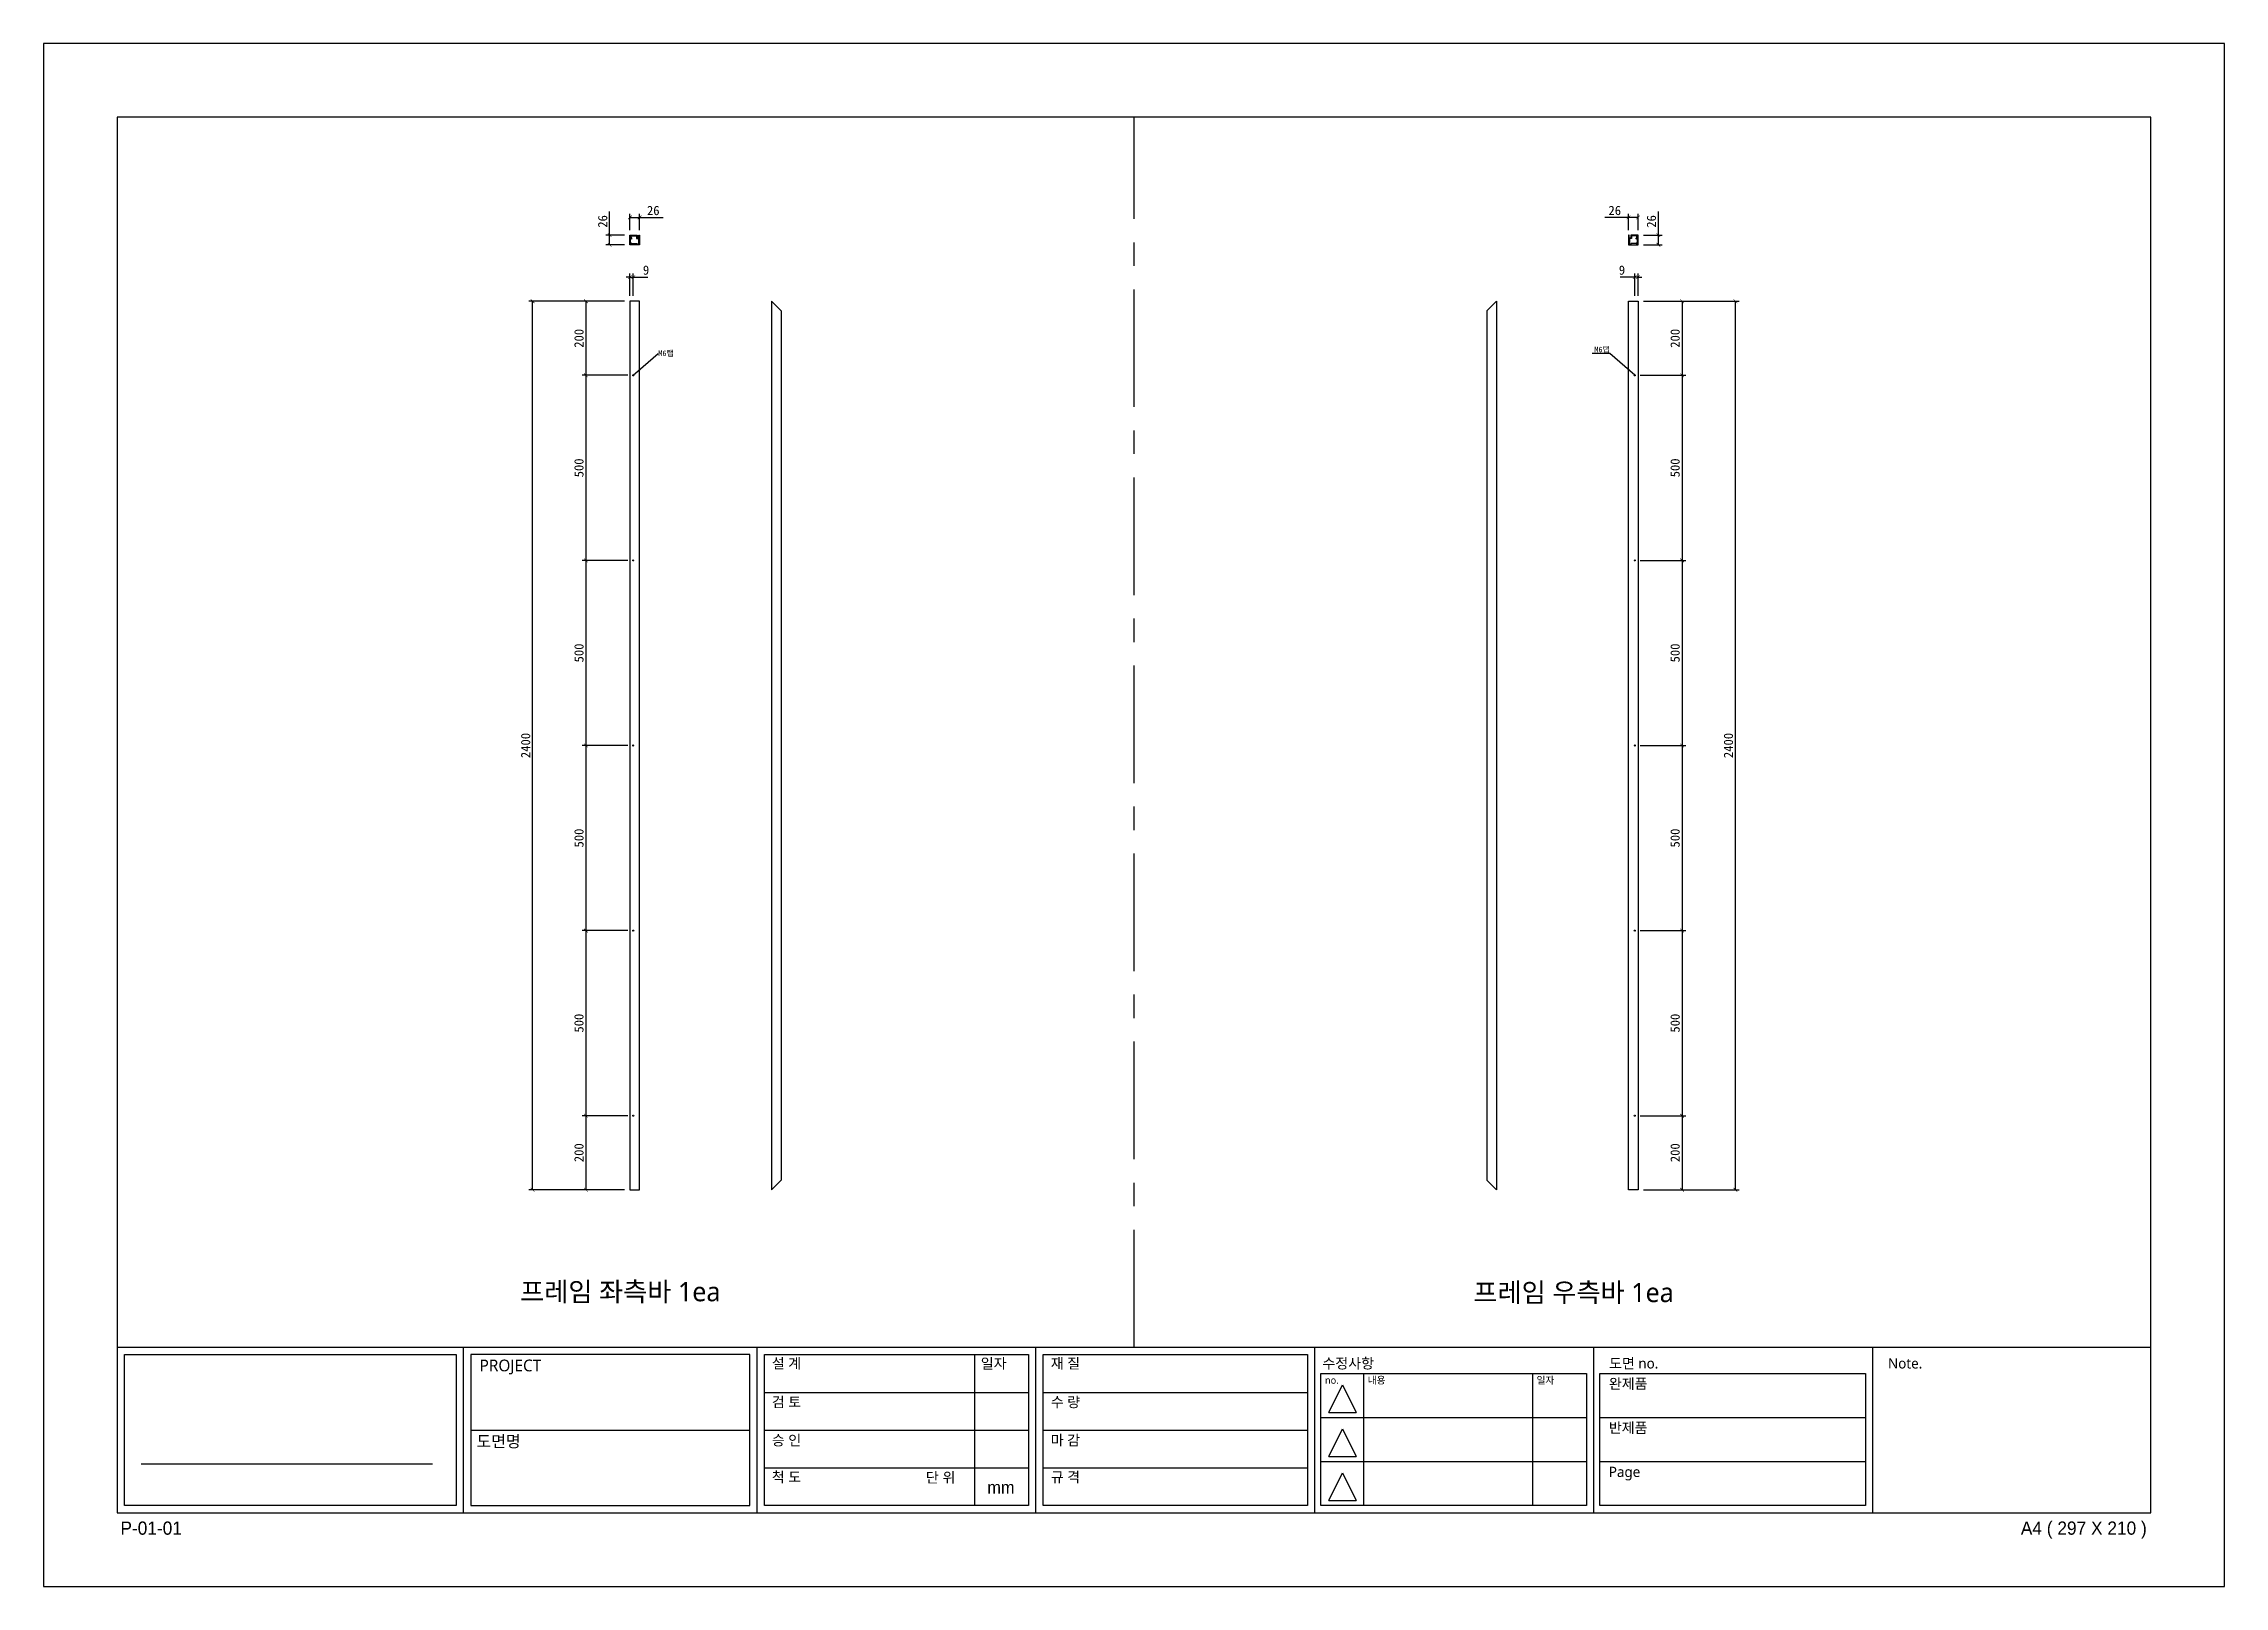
# Model space of a CAD drawing. Header units: millimetres. Extents: x -44117 to 256353, y -2095463 to 65325.
# Drawn here: x -32096 to -26202, y 40970 to 45138 of the extents above; entities that cross this region are included whole.
import ezdxf
from ezdxf import colors
from ezdxf.entities.mleader import LeaderData, LeaderLine
from ezdxf.math import Vec2, Vec3

# ---------------------------------------------------------------- set-up
doc = ezdxf.new("R2010")
doc.units = ezdxf.units.MM
doc.header["$LTSCALE"] = 10
doc.linetypes.add('CENTER', pattern=[50.8, 31.75, -6.35, 6.35, -6.35])
doc.layers.add('cen', color=1, linetype='CENTER')
doc.styles.add('고딕', font='')
doc.styles.get('고딕').set_extended_font_data('HYgtrE')
doc.dimstyles.new('ISO-25', dxfattribs={"dimtxt": 2.5, "dimasz": 2.5, "dimexe": 1, "dimexo": 1, "dimtad": 1, "dimtxsty": 'Standard', "dimblk": 'ARCHTICK', "dimcen": 2.5, "dimadec": 0, "dimazin": 0, "dimtfac": 1, "dimtmove": 0, "dimatfit": 3, "dimfxl": 0, "dimarcsym": 0})

msp = doc.modelspace()

# ---------------------------------------------------------------- texts
at = {"color": 142, "char_height": 52.004575, "width": 1506.5379465, "attachment_point": 5, "style": '고딕'}
for s, insert in [('{\\fMalgun Gothic|b0|i0|c129|p50;프레임 좌측바 1ea}', (-30537.44847, 41763.64)), ('{\\fMalgun Gothic|b0|i0|c129|p50;프레임 우측바 1ea}', (-27960.99244, 41761.39985))]:
    msp.add_mtext(s, dxfattribs=dict(at, insert=insert))

# ---------------------------------------------------------------- blocks, each defined once
blk = doc.blocks.new('A$C2EC13F1B')
at = {"color": 7}
for p, q in [((-3.67, -0.83), (-1.17, 4.17)), ((-1.17, 4.17), (1.33, -0.83))]:
    blk.add_line(p, q, dxfattribs=at)
blk.add_lwpolyline([(-3.67, -0.83), (1.33, -0.83)], dxfattribs=at)
blk = doc.blocks.new('a4 1scale')
at = {"color": 8}
for p, q in [((-15144.83, -4477.05), (-14867.83, -4477.05)), ((-15097.66, -4499.61), (-15097.66, -4477.05)), ((-15057.67, -4499.62), (-15057.67, -4477.06)), ((-15028.06, -4478.06), (-15028.06, -4498.62)), ((-15019.68, -4499.62), (-15019.68, -4477.06)), ((-14981.69, -4499.62), (-14981.69, -4477.06)), ((-14943.7, -4499.62), (-14943.7, -4477.06)), ((-14905.71, -4499.62), (-14905.71, -4477.06)), ((-14980.9, -4480.63), (-14944.7, -4480.63)), ((-14975.07, -4480.63), (-14975.07, -4498.62)), ((-14952.08, -4480.63), (-14952.08, -4498.62)), ((-14942.91, -4480.63), (-14906.71, -4480.63)), ((-15056.67, -4483.2), (-15020.68, -4483.2)), ((-15018.68, -4483.2), (-14982.69, -4483.2)), ((-14980.9, -4486.63), (-14944.7, -4486.63)), ((-14942.91, -4486.63), (-14906.71, -4486.63)), ((-15096.66, -4488.33), (-15058.67, -4488.34)), ((-15056.67, -4488.34), (-15020.68, -4488.34)), ((-15018.68, -4488.34), (-14982.69, -4488.34)), ((-15141.53, -4492.95), (-15101.88, -4492.95)), ((-15056.67, -4493.48), (-15020.68, -4493.48)), ((-15018.68, -4493.48), (-14982.69, -4493.48)), ((-14980.9, -4492.63), (-14944.7, -4492.63)), ((-14942.91, -4492.63), (-14906.71, -4492.63))]:
    blk.add_line(p, q, dxfattribs=at)
for points in [[(-15154.83, -4509.61), (-14857.83, -4509.61), (-14857.83, -4299.61), (-15154.83, -4299.61)], [(-15144.83, -4499.61), (-14867.83, -4499.61), (-14867.83, -4309.61), (-15144.83, -4309.61)]]:
    blk.add_lwpolyline(points, close=True)
for points in [[(-15143.82, -4478.05), (-15098.66, -4478.05), (-15098.66, -4498.61), (-15143.83, -4498.61)], [(-15058.67, -4478.06), (-15096.66, -4478.05), (-15096.66, -4498.61), (-15058.66, -4498.62)], [(-15056.67, -4478.06), (-15020.68, -4478.06), (-15020.68, -4498.62), (-15056.67, -4498.62)], [(-15018.68, -4478.06), (-14982.69, -4478.06), (-14982.69, -4498.62), (-15018.68, -4498.62)]]:
    blk.add_lwpolyline(points, close=True, dxfattribs=at)
for points in [[(-14944.7, -4480.63), (-14944.7, -4498.62), (-14980.9, -4498.62), (-14980.9, -4480.63)], [(-14906.71, -4480.63), (-14906.71, -4498.62), (-14942.91, -4498.62), (-14942.91, -4480.63)]]:
    blk.add_lwpolyline(points, dxfattribs=at)
at = {"color": 8, "xscale": 0.7469071166727064, "yscale": 0.7469071166727064, "zscale": 0.7469071166727064}
for p in [(-14977.06, -4485.3), (-14977.06, -4491.3), (-14977.06, -4497.29)]:
    blk.add_blockref('A$C2EC13F1B', p, dxfattribs=at)
at = {"color": 8, "style": '고딕'}
for s, insert, char_height, width, attachment_point in [('{\\fMalgun Gothic|b0|i0|c129|p50;PROJECT}', (-15095.45, -4478.74), 1.6004, 37.4801, 1), ('{\\fMalgun Gothic|b0|i0|c129|p50;설 계}', (-15055.65, -4478.55), 1.4003, 21.6513, 1), ('{\\fGulim|b0|i0|c129|p50;일자}', (-15027.2, -4478.57), 1.4, 24.7824, 1), ('{\\fMalgun Gothic|b0|i0|c129|p50;재 질}', (-15017.66, -4478.55), 1.4003, 21.6513, 1), ('{\\fMalgun Gothic|b0|i0|c129|p50;수정사항}', (-14980.67, -4478.55), 1.4003, 21.6513, 1), ('{\\fMalgun Gothic|b0|i0|c129|p50;도면 no.}', (-14941.63, -4478.55), 1.4003, 21.6513, 1), ('{\\fMalgun Gothic|b0|i0|c129|p50;Note.}', (-14903.64, -4478.55), 1.4003, 21.6513, 1), ('{\\fMalgun Gothic|b0|i0|c129|p50;no.}', (-14980.32, -4481.07), 0.96, 25.9815, 1), ('{\\fMalgun Gothic|b0|i0|c129|p50;내용}', (-14974.49, -4481.07), 0.96, 25.9815, 1), ('{\\fMalgun Gothic|b0|i0|c129|p50;일자}', (-14951.5, -4481.07), 0.96, 25.9815, 1), ('{\\fGulim|b0|i0|c129|p50;완\\fMalgun Gothic|b0|i0|c129|p50;제품}', (-14941.66, -4481.32), 1.4003, 21.6513, 1), ('{\\fMalgun Gothic|b0|i0|c129|p50;검 토}', (-15055.65, -4483.82), 1.4003, 21.6513, 1), ('{\\fMalgun Gothic|b0|i0|c129|p50;수 량}', (-15017.66, -4483.82), 1.4003, 21.6513, 1), ('{\\fMalgun Gothic|b0|i0|c129|p50;반제품}', (-14941.66, -4487.32), 1.4003, 21.6513, 1), ('{\\fMalgun Gothic|b0|i0|c129|p50;도면명}', (-15095.89, -4489.07), 1.6004, 37.4801, 1), ('{\\fMalgun Gothic|b0|i0|c129|p50;승 인}', (-15055.65, -4489.02), 1.4003, 21.6513, 1), ('{\\fMalgun Gothic|b0|i0|c129|p50;마 감}', (-15017.66, -4489.02), 1.4003, 21.6513, 1), ('{\\fMalgun Gothic|b0|i0|c129|p50;Page}', (-14941.66, -4493.32), 1.4003, 21.6513, 1), ('{\\fMalgun Gothic|b0|i0|c129|p50;척 도 }', (-15055.65, -4494.02), 1.4003, 21.6513, 1), ('{\\fGulim|b0|i0|c129|p50;단 위}', (-15034.68, -4494.09), 1.4003, 21.6513, 1), ('mm', (-15024.45, -4496.13), 1.7, 15.2516, 5), ('{\\fMalgun Gothic|b0|i0|c129|p50;규 격 }', (-15017.66, -4494.02), 1.4003, 21.6513, 1), ('{\\C8;P-01-01}', (-15144.37, -4500.78), 1.8004, 27.0059, 1), ('{\\C8;A4 ( 297 X 210 )}', (-14868.4, -4500.78), 1.8004, 27.0059, 3)]:
    blk.add_mtext(s, dxfattribs=dict(at, insert=insert, char_height=char_height, width=width, attachment_point=attachment_point))
blk = doc.blocks.new('_ArchTick')
at = {"color": 0, "linetype": 'ByBlock', "const_width": 0.15}
blk.add_lwpolyline([(-0.5, -0.5), (0.5, 0.5)], dxfattribs=at)
blk = doc.blocks.new('*D1261')
at = {"color": 0, "lineweight": -2}
for p, q in [((-30526.3, 44441.7), (-30640.2, 44441.7)), ((-30630.2, 44441.7), (-30630.2, 44241.7)), ((-30517.3, 44241.7), (-30640.2, 44241.7))]:
    blk.add_line(p, q, dxfattribs=at)
at = {"layer": 'Defpoints', "color": 0}
for p in [(-30511.3, 44441.7), (-30630.2, 44241.7), (-30502.3, 44241.7)]:
    blk.add_point(p, dxfattribs=at)
at = {"color": 0, "lineweight": -2, "xscale": 10, "yscale": 10, "zscale": 10}
for p, rotation in [((-30630.2, 44441.7), 90), ((-30630.2, 44241.7), 270)]:
    blk.add_blockref('_ArchTick', p, dxfattribs=dict(at, rotation=rotation))
at = {"color": 0, "insert": (-30649, 44341.7), "char_height": 25, "attachment_point": 5, "rotation": 90}
blk.add_mtext('200', dxfattribs=at)
blk = doc.blocks.new('*D1371')
at = {"color": 0, "lineweight": -2}
for p, q in [((-30517.3, 44241.7), (-30640.2, 44241.7)), ((-30630.2, 44241.7), (-30630.2, 43741.7)), ((-30517.3, 43741.7), (-30640.2, 43741.7))]:
    blk.add_line(p, q, dxfattribs=at)
at = {"layer": 'Defpoints', "color": 0}
for p in [(-30502.3, 44241.7), (-30630.2, 43741.7), (-30502.3, 43741.7)]:
    blk.add_point(p, dxfattribs=at)
at = {"color": 0, "lineweight": -2, "xscale": 10, "yscale": 10, "zscale": 10}
for p, rotation in [((-30630.2, 44241.7), 90), ((-30630.2, 43741.7), 270)]:
    blk.add_blockref('_ArchTick', p, dxfattribs=dict(at, rotation=rotation))
at = {"color": 0, "insert": (-30649, 43991.7), "char_height": 25, "attachment_point": 5, "rotation": 90}
blk.add_mtext('500', dxfattribs=at)
blk = doc.blocks.new('*D1372')
at = {"color": 0, "lineweight": -2}
for p, q in [((-30517.3, 43741.7), (-30640.2, 43741.7)), ((-30630.2, 43741.7), (-30630.2, 43241.7)), ((-30517.3, 43241.7), (-30640.2, 43241.7))]:
    blk.add_line(p, q, dxfattribs=at)
at = {"layer": 'Defpoints', "color": 0}
for p in [(-30502.3, 43741.7), (-30630.2, 43241.7), (-30502.3, 43241.7)]:
    blk.add_point(p, dxfattribs=at)
at = {"color": 0, "lineweight": -2, "xscale": 10, "yscale": 10, "zscale": 10}
for p, rotation in [((-30630.2, 43741.7), 90), ((-30630.2, 43241.7), 270)]:
    blk.add_blockref('_ArchTick', p, dxfattribs=dict(at, rotation=rotation))
at = {"color": 0, "insert": (-30649, 43491.7), "char_height": 25, "attachment_point": 5, "rotation": 90}
blk.add_mtext('500', dxfattribs=at)
blk = doc.blocks.new('*D1373')
at = {"color": 0, "lineweight": -2}
for p, q in [((-30517.3, 43241.7), (-30640.2, 43241.7)), ((-30630.2, 43241.7), (-30630.2, 42741.7)), ((-30517.3, 42741.7), (-30640.2, 42741.7))]:
    blk.add_line(p, q, dxfattribs=at)
at = {"layer": 'Defpoints', "color": 0}
for p in [(-30502.3, 43241.7), (-30630.2, 42741.7), (-30502.3, 42741.7)]:
    blk.add_point(p, dxfattribs=at)
at = {"color": 0, "lineweight": -2, "xscale": 10, "yscale": 10, "zscale": 10}
for p, rotation in [((-30630.2, 43241.7), 90), ((-30630.2, 42741.7), 270)]:
    blk.add_blockref('_ArchTick', p, dxfattribs=dict(at, rotation=rotation))
at = {"color": 0, "insert": (-30649, 42991.7), "char_height": 25, "attachment_point": 5, "rotation": 90}
blk.add_mtext('500', dxfattribs=at)
blk = doc.blocks.new('*D1374')
at = {"color": 0, "lineweight": -2}
for p, q in [((-30517.3, 42741.7), (-30640.2, 42741.7)), ((-30630.2, 42741.7), (-30630.2, 42241.7)), ((-30517.3, 42241.7), (-30640.2, 42241.7))]:
    blk.add_line(p, q, dxfattribs=at)
at = {"layer": 'Defpoints', "color": 0}
for p in [(-30502.3, 42741.7), (-30630.2, 42241.7), (-30502.3, 42241.7)]:
    blk.add_point(p, dxfattribs=at)
at = {"color": 0, "lineweight": -2, "xscale": 10, "yscale": 10, "zscale": 10}
for p, rotation in [((-30630.2, 42741.7), 90), ((-30630.2, 42241.7), 270)]:
    blk.add_blockref('_ArchTick', p, dxfattribs=dict(at, rotation=rotation))
at = {"color": 0, "insert": (-30649, 42491.7), "char_height": 25, "attachment_point": 5, "rotation": 90}
blk.add_mtext('500', dxfattribs=at)
blk = doc.blocks.new('*D1375')
at = {"color": 0, "lineweight": -2}
for p, q in [((-30517.3, 42241.7), (-30640.2, 42241.7)), ((-30630.2, 42241.7), (-30630.2, 42041.7)), ((-30526.3, 42041.7), (-30640.2, 42041.7))]:
    blk.add_line(p, q, dxfattribs=at)
at = {"layer": 'Defpoints', "color": 0}
for p in [(-30502.3, 42241.7), (-30630.2, 42041.7), (-30511.3, 42041.7)]:
    blk.add_point(p, dxfattribs=at)
at = {"color": 0, "lineweight": -2, "xscale": 10, "yscale": 10, "zscale": 10}
for p, rotation in [((-30630.2, 42241.7), 90), ((-30630.2, 42041.7), 270)]:
    blk.add_blockref('_ArchTick', p, dxfattribs=dict(at, rotation=rotation))
at = {"color": 0, "insert": (-30649, 42141.7), "char_height": 25, "attachment_point": 5, "rotation": 90}
blk.add_mtext('200', dxfattribs=at)
blk = doc.blocks.new('*D1262')
at = {"color": 0, "lineweight": -2}
for p, q in [((-30511.3, 44506.9), (-30521.3, 44506.9)), ((-30511.3, 44456.7), (-30511.3, 44516.9)), ((-30511.3, 44506.9), (-30502.3, 44506.9)), ((-30502.3, 44456.7), (-30502.3, 44516.9)), ((-30502.3, 44506.9), (-30463.2, 44506.9))]:
    blk.add_line(p, q, dxfattribs=at)
at = {"layer": 'Defpoints', "color": 0}
for p in [(-30502.3, 44506.9), (-30511.3, 44441.7), (-30502.3, 44441.7)]:
    blk.add_point(p, dxfattribs=at)
at = {"color": 0, "lineweight": -2, "xscale": 10, "yscale": 10, "zscale": 10}
blk.add_blockref('_ArchTick', (-30511.3, 44506.9), dxfattribs=at)
at = {"color": 0, "lineweight": -2, "xscale": 10, "yscale": 10, "zscale": 10, "rotation": 180}
blk.add_blockref('_ArchTick', (-30502.3, 44506.9), dxfattribs=at)
at = {"color": 0, "insert": (-30467.7, 44525.7), "char_height": 25, "attachment_point": 5}
blk.add_mtext('9', dxfattribs=at)
blk = doc.blocks.new('*D1376')
at = {"color": 0, "lineweight": -2}
for p, q in [((-30526.3, 44441.7), (-30784.3, 44441.7)), ((-30774.3, 42041.7), (-30774.3, 44441.7)), ((-30526.3, 42041.7), (-30784.3, 42041.7))]:
    blk.add_line(p, q, dxfattribs=at)
at = {"layer": 'Defpoints', "color": 0}
for p in [(-30774.3, 44441.7), (-30511.3, 44441.7), (-30511.3, 42041.7)]:
    blk.add_point(p, dxfattribs=at)
at = {"color": 0, "lineweight": -2, "xscale": 10, "yscale": 10, "zscale": 10}
for p, rotation in [((-30774.3, 44441.7), 90), ((-30774.3, 42041.7), 270)]:
    blk.add_blockref('_ArchTick', p, dxfattribs=dict(at, rotation=rotation))
at = {"color": 0, "insert": (-30793.1, 43241.7), "char_height": 25, "attachment_point": 5, "rotation": 90}
blk.add_mtext('2400', dxfattribs=at)
blk = doc.blocks.new('*D1263')
at = {"color": 0, "lineweight": -2}
for p, q in [((-27771.5, 44441.7), (-27657.7, 44441.7)), ((-27667.7, 44441.7), (-27667.7, 44241.7)), ((-27780.5, 44241.7), (-27657.7, 44241.7))]:
    blk.add_line(p, q, dxfattribs=at)
at = {"layer": 'Defpoints', "color": 0}
for p in [(-27786.5, 44441.7), (-27795.5, 44241.7), (-27667.7, 44241.7)]:
    blk.add_point(p, dxfattribs=at)
at = {"color": 0, "lineweight": -2, "xscale": 10, "yscale": 10, "zscale": 10}
for p, rotation in [((-27667.7, 44441.7), 90), ((-27667.7, 44241.7), 270)]:
    blk.add_blockref('_ArchTick', p, dxfattribs=dict(at, rotation=rotation))
at = {"color": 0, "insert": (-27686.4, 44341.7), "char_height": 25, "attachment_point": 5, "rotation": 90}
blk.add_mtext('200', dxfattribs=at)
blk = doc.blocks.new('*D1377')
at = {"color": 0, "lineweight": -2}
for p, q in [((-27780.5, 44241.7), (-27657.7, 44241.7)), ((-27667.7, 44241.7), (-27667.7, 43741.7)), ((-27780.5, 43741.7), (-27657.7, 43741.7))]:
    blk.add_line(p, q, dxfattribs=at)
at = {"layer": 'Defpoints', "color": 0}
for p in [(-27795.5, 44241.7), (-27795.5, 43741.7), (-27667.7, 43741.7)]:
    blk.add_point(p, dxfattribs=at)
at = {"color": 0, "lineweight": -2, "xscale": 10, "yscale": 10, "zscale": 10}
for p, rotation in [((-27667.7, 44241.7), 90), ((-27667.7, 43741.7), 270)]:
    blk.add_blockref('_ArchTick', p, dxfattribs=dict(at, rotation=rotation))
at = {"color": 0, "insert": (-27686.4, 43991.7), "char_height": 25, "attachment_point": 5, "rotation": 90}
blk.add_mtext('500', dxfattribs=at)
blk = doc.blocks.new('*D1378')
at = {"color": 0, "lineweight": -2}
for p, q in [((-27780.5, 43741.7), (-27657.7, 43741.7)), ((-27667.7, 43741.7), (-27667.7, 43241.7)), ((-27780.5, 43241.7), (-27657.7, 43241.7))]:
    blk.add_line(p, q, dxfattribs=at)
at = {"layer": 'Defpoints', "color": 0}
for p in [(-27795.5, 43741.7), (-27795.5, 43241.7), (-27667.7, 43241.7)]:
    blk.add_point(p, dxfattribs=at)
at = {"color": 0, "lineweight": -2, "xscale": 10, "yscale": 10, "zscale": 10}
for p, rotation in [((-27667.7, 43741.7), 90), ((-27667.7, 43241.7), 270)]:
    blk.add_blockref('_ArchTick', p, dxfattribs=dict(at, rotation=rotation))
at = {"color": 0, "insert": (-27686.4, 43491.7), "char_height": 25, "attachment_point": 5, "rotation": 90}
blk.add_mtext('500', dxfattribs=at)
blk = doc.blocks.new('*D1379')
at = {"color": 0, "lineweight": -2}
for p, q in [((-27780.5, 43241.7), (-27657.7, 43241.7)), ((-27667.7, 43241.7), (-27667.7, 42741.7)), ((-27780.5, 42741.7), (-27657.7, 42741.7))]:
    blk.add_line(p, q, dxfattribs=at)
at = {"layer": 'Defpoints', "color": 0}
for p in [(-27795.5, 43241.7), (-27795.5, 42741.7), (-27667.7, 42741.7)]:
    blk.add_point(p, dxfattribs=at)
at = {"color": 0, "lineweight": -2, "xscale": 10, "yscale": 10, "zscale": 10}
for p, rotation in [((-27667.7, 43241.7), 90), ((-27667.7, 42741.7), 270)]:
    blk.add_blockref('_ArchTick', p, dxfattribs=dict(at, rotation=rotation))
at = {"color": 0, "insert": (-27686.4, 42991.7), "char_height": 25, "attachment_point": 5, "rotation": 90}
blk.add_mtext('500', dxfattribs=at)
blk = doc.blocks.new('*D1380')
at = {"color": 0, "lineweight": -2}
for p, q in [((-27780.5, 42741.7), (-27657.7, 42741.7)), ((-27667.7, 42741.7), (-27667.7, 42241.7)), ((-27780.5, 42241.7), (-27657.7, 42241.7))]:
    blk.add_line(p, q, dxfattribs=at)
at = {"layer": 'Defpoints', "color": 0}
for p in [(-27795.5, 42741.7), (-27795.5, 42241.7), (-27667.7, 42241.7)]:
    blk.add_point(p, dxfattribs=at)
at = {"color": 0, "lineweight": -2, "xscale": 10, "yscale": 10, "zscale": 10}
for p, rotation in [((-27667.7, 42741.7), 90), ((-27667.7, 42241.7), 270)]:
    blk.add_blockref('_ArchTick', p, dxfattribs=dict(at, rotation=rotation))
at = {"color": 0, "insert": (-27686.4, 42491.7), "char_height": 25, "attachment_point": 5, "rotation": 90}
blk.add_mtext('500', dxfattribs=at)
blk = doc.blocks.new('*D1381')
at = {"color": 0, "lineweight": -2}
for p, q in [((-27780.5, 42241.7), (-27657.7, 42241.7)), ((-27667.7, 42241.7), (-27667.7, 42041.7)), ((-27771.5, 42041.7), (-27657.7, 42041.7))]:
    blk.add_line(p, q, dxfattribs=at)
at = {"layer": 'Defpoints', "color": 0}
for p in [(-27795.5, 42241.7), (-27786.5, 42041.7), (-27667.7, 42041.7)]:
    blk.add_point(p, dxfattribs=at)
at = {"color": 0, "lineweight": -2, "xscale": 10, "yscale": 10, "zscale": 10}
for p, rotation in [((-27667.7, 42241.7), 90), ((-27667.7, 42041.7), 270)]:
    blk.add_blockref('_ArchTick', p, dxfattribs=dict(at, rotation=rotation))
at = {"color": 0, "insert": (-27686.4, 42141.7), "char_height": 25, "attachment_point": 5, "rotation": 90}
blk.add_mtext('200', dxfattribs=at)
blk = doc.blocks.new('*D1264')
at = {"color": 0, "lineweight": -2}
for p, q in [((-27795.5, 44506.9), (-27834.7, 44506.9)), ((-27795.5, 44456.7), (-27795.5, 44516.9)), ((-27786.5, 44506.9), (-27795.5, 44506.9)), ((-27786.5, 44456.7), (-27786.5, 44516.9)), ((-27786.5, 44506.9), (-27776.5, 44506.9))]:
    blk.add_line(p, q, dxfattribs=at)
at = {"layer": 'Defpoints', "color": 0}
for p in [(-27795.5, 44506.9), (-27795.5, 44441.7), (-27786.5, 44441.7)]:
    blk.add_point(p, dxfattribs=at)
at = {"color": 0, "lineweight": -2, "xscale": 10, "yscale": 10, "zscale": 10}
blk.add_blockref('_ArchTick', (-27795.5, 44506.9), dxfattribs=at)
at = {"color": 0, "lineweight": -2, "xscale": 10, "yscale": 10, "zscale": 10, "rotation": 180}
blk.add_blockref('_ArchTick', (-27786.5, 44506.9), dxfattribs=at)
at = {"color": 0, "insert": (-27830.1, 44525.7), "char_height": 25, "attachment_point": 5}
blk.add_mtext('9', dxfattribs=at)
blk = doc.blocks.new('*D1382')
at = {"color": 0, "lineweight": -2}
for p, q in [((-27771.5, 44441.7), (-27513.6, 44441.7)), ((-27523.6, 42041.7), (-27523.6, 44441.7)), ((-27771.5, 42041.7), (-27513.6, 42041.7))]:
    blk.add_line(p, q, dxfattribs=at)
at = {"layer": 'Defpoints', "color": 0}
for p in [(-27786.5, 44441.7), (-27523.6, 44441.7), (-27786.5, 42041.7)]:
    blk.add_point(p, dxfattribs=at)
at = {"color": 0, "lineweight": -2, "xscale": 10, "yscale": 10, "zscale": 10}
for p, rotation in [((-27523.6, 44441.7), 90), ((-27523.6, 42041.7), 270)]:
    blk.add_blockref('_ArchTick', p, dxfattribs=dict(at, rotation=rotation))
at = {"color": 0, "insert": (-27542.3, 43241.7), "char_height": 25, "attachment_point": 5, "rotation": 90}
blk.add_mtext('2400', dxfattribs=at)
blk = doc.blocks.new('*D1287')
at = {"color": 0, "lineweight": -2}
for p, q in [((-30566.2, 44620.4), (-30566.2, 44684.5)), ((-30525.8, 44620.4), (-30576.2, 44620.4)), ((-30566.2, 44594.4), (-30566.2, 44620.4)), ((-30525.8, 44594.4), (-30576.2, 44594.4))]:
    blk.add_line(p, q, dxfattribs=at)
at = {"layer": 'Defpoints', "color": 0}
for p in [(-30566.2, 44620.4), (-30510.8, 44620.4), (-30510.8, 44594.4)]:
    blk.add_point(p, dxfattribs=at)
at = {"color": 0, "lineweight": -2, "xscale": 10, "yscale": 10, "zscale": 10}
for p, rotation in [((-30566.2, 44620.4), 90), ((-30566.2, 44594.4), 270)]:
    blk.add_blockref('_ArchTick', p, dxfattribs=dict(at, rotation=rotation))
at = {"color": 0, "insert": (-30584.9, 44657.5), "char_height": 25, "attachment_point": 5, "rotation": 90}
blk.add_mtext('26', dxfattribs=at)
blk = doc.blocks.new('*D1304')
at = {"color": 0, "lineweight": -2}
for p, q in [((-30511.3, 44633.9), (-30511.3, 44678.2)), ((-30485.3, 44633.9), (-30485.3, 44678.2)), ((-30511.3, 44668.2), (-30485.3, 44668.2)), ((-30485.3, 44668.2), (-30421.2, 44668.2))]:
    blk.add_line(p, q, dxfattribs=at)
at = {"layer": 'Defpoints', "color": 0}
for p in [(-30511.3, 44618.9), (-30485.3, 44668.2), (-30485.3, 44618.9)]:
    blk.add_point(p, dxfattribs=at)
at = {"color": 0, "lineweight": -2, "xscale": 10, "yscale": 10, "zscale": 10, "rotation": 180}
blk.add_blockref('_ArchTick', (-30511.3, 44668.2), dxfattribs=at)
at = {"color": 0, "lineweight": -2, "xscale": 10, "yscale": 10, "zscale": 10}
blk.add_blockref('_ArchTick', (-30485.3, 44668.2), dxfattribs=at)
at = {"color": 0, "insert": (-30448.2, 44686.9), "char_height": 25, "attachment_point": 5}
blk.add_mtext('26', dxfattribs=at)
blk = doc.blocks.new('*D1305')
at = {"color": 0, "lineweight": -2}
for p, q in [((-27731.7, 44620.4), (-27731.7, 44684.5)), ((-27772, 44620.4), (-27721.7, 44620.4)), ((-27731.7, 44594.4), (-27731.7, 44620.4)), ((-27772, 44594.4), (-27721.7, 44594.4))]:
    blk.add_line(p, q, dxfattribs=at)
at = {"layer": 'Defpoints', "color": 0}
for p in [(-27787, 44620.4), (-27731.7, 44620.4), (-27787, 44594.4)]:
    blk.add_point(p, dxfattribs=at)
at = {"color": 0, "lineweight": -2, "xscale": 10, "yscale": 10, "zscale": 10}
for p, rotation in [((-27731.7, 44620.4), 90), ((-27731.7, 44594.4), 270)]:
    blk.add_blockref('_ArchTick', p, dxfattribs=dict(at, rotation=rotation))
at = {"color": 0, "insert": (-27750.4, 44657.5), "char_height": 25, "attachment_point": 5, "rotation": 90}
blk.add_mtext('26', dxfattribs=at)
blk = doc.blocks.new('*D1306')
at = {"color": 0, "lineweight": -2}
for p, q in [((-27812.5, 44633.9), (-27812.5, 44678.2)), ((-27786.5, 44633.9), (-27786.5, 44678.2)), ((-27812.5, 44668.2), (-27876.7, 44668.2)), ((-27786.5, 44668.2), (-27812.5, 44668.2))]:
    blk.add_line(p, q, dxfattribs=at)
at = {"layer": 'Defpoints', "color": 0}
for p in [(-27812.5, 44668.2), (-27812.5, 44618.9), (-27786.5, 44618.9)]:
    blk.add_point(p, dxfattribs=at)
at = {"color": 0, "lineweight": -2, "xscale": 10, "yscale": 10, "zscale": 10, "rotation": 180}
blk.add_blockref('_ArchTick', (-27812.5, 44668.2), dxfattribs=at)
at = {"color": 0, "lineweight": -2, "xscale": 10, "yscale": 10, "zscale": 10}
blk.add_blockref('_ArchTick', (-27786.5, 44668.2), dxfattribs=at)
at = {"color": 0, "insert": (-27849.6, 44686.9), "char_height": 25, "attachment_point": 5}
blk.add_mtext('26', dxfattribs=at)

# ---------------------------------------------------------------- dimensions: what is measured, and where the dimension line sits
for base, p1, p2, angle, override, picture, middle in [((-30566.19013, 44620.38032), (-30510.82946, 44594.38032), (-30510.82946, 44620.38032), 90, {"dimscale": 10, "dimasz": 1, "dimexo": 1.5}, '*D1287', (-30584.94013, 44657.46366)), ((-27812.5459, 44668.19176), (-27786.5459, 44618.89472), (-27812.5459, 44618.89472), 180, {"dimscale": 10, "dimasz": 1, "dimexo": 1.5}, '*D1306', (-27849.62923, 44686.94176)), ((-27731.68523, 44620.38032), (-27787.0459, 44594.38032), (-27787.0459, 44620.38032), 90, {"dimscale": 10, "dimasz": 1, "dimexo": 1.5}, '*D1305', (-27750.43523, 44657.46366)), ((-27795.5459, 44506.92679), (-27786.5459, 44441.67217), (-27795.5459, 44441.67217), 180, {"dimscale": 10, "dimasz": 1, "dimexo": 1.5}, '*D1264', (-27830.12923, 44525.67679)), ((-30774.3026, 44441.67217), (-30511.32946, 42041.67217), (-30511.32946, 44441.67217), 90, {"dimscale": 10, "dimasz": 1, "dimexo": 1.5}, '*D1376', (-30793.0526, 43241.67217)), ((-30630.21808, 44241.67217), (-30511.32946, 44441.67217), (-30502.32946, 44241.67217), 90, {"dimscale": 10, "dimasz": 1, "dimexo": 1.5}, '*D1261', (-30648.96808, 44341.67217)), ((-27667.65728, 44241.67217), (-27786.5459, 44441.67217), (-27795.5459, 44241.67217), 90, {"dimscale": 10, "dimasz": 1, "dimexo": 1.5}, '*D1263', (-27686.40728, 44341.67217)), ((-27523.57276, 44441.67217), (-27786.5459, 42041.67217), (-27786.5459, 44441.67217), 90, {"dimscale": 10, "dimasz": 1, "dimexo": 1.5}, '*D1382', (-27542.32276, 43241.67217)), ((-30630.21808, 43741.67217), (-30502.32946, 44241.67217), (-30502.32946, 43741.67217), 90, {"dimscale": 10, "dimasz": 1, "dimexo": 1.5, "dimtmove": 1}, '*D1371', (-30648.96808, 43991.67217)), ((-27667.65728, 43741.67217), (-27795.5459, 44241.67217), (-27795.5459, 43741.67217), 90, {"dimscale": 10, "dimasz": 1, "dimexo": 1.5, "dimtmove": 1}, '*D1377', (-27686.40728, 43991.67217)), ((-30630.21808, 43241.67217), (-30502.32946, 43741.67217), (-30502.32946, 43241.67217), 90, {"dimscale": 10, "dimasz": 1, "dimexo": 1.5, "dimtmove": 1}, '*D1372', (-30648.96808, 43491.67217)), ((-27667.65728, 43241.67217), (-27795.5459, 43741.67217), (-27795.5459, 43241.67217), 90, {"dimscale": 10, "dimasz": 1, "dimexo": 1.5, "dimtmove": 1}, '*D1378', (-27686.40728, 43491.67217)), ((-30630.21808, 42741.67217), (-30502.32946, 43241.67217), (-30502.32946, 42741.67217), 90, {"dimscale": 10, "dimasz": 1, "dimexo": 1.5, "dimtmove": 1}, '*D1373', (-30648.96808, 42991.67217)), ((-27667.65728, 42741.67217), (-27795.5459, 43241.67217), (-27795.5459, 42741.67217), 90, {"dimscale": 10, "dimasz": 1, "dimexo": 1.5, "dimtmove": 1}, '*D1379', (-27686.40728, 42991.67217)), ((-30630.21808, 42241.67217), (-30502.32946, 42741.67217), (-30502.32946, 42241.67217), 90, {"dimscale": 10, "dimasz": 1, "dimexo": 1.5, "dimtmove": 1}, '*D1374', (-30648.96808, 42491.67217)), ((-27667.65728, 42241.67217), (-27795.5459, 42741.67217), (-27795.5459, 42241.67217), 90, {"dimscale": 10, "dimasz": 1, "dimexo": 1.5, "dimtmove": 1}, '*D1380', (-27686.40728, 42491.67217)), ((-30630.21808, 42041.67217), (-30502.32946, 42241.67217), (-30511.32946, 42041.67217), 90, {"dimscale": 10, "dimasz": 1, "dimexo": 1.5, "dimtmove": 1}, '*D1375', (-30648.96808, 42141.67217)), ((-27667.65728, 42041.67217), (-27795.5459, 42241.67217), (-27786.5459, 42041.67217), 90, {"dimscale": 10, "dimasz": 1, "dimexo": 1.5, "dimtmove": 1}, '*D1381', (-27686.40728, 42141.67217))]:
    dim = msp.add_linear_dim(base=base, p1=p1, p2=p2, angle=angle, dimstyle='ISO-25', override=override)
    dim.commit()
    dim.dimension.update_dxf_attribs({"geometry": picture, "text_midpoint": middle})
for base, p1, p2, picture, middle in [((-30485.32946, 44668.19176), (-30511.32946, 44618.89472), (-30485.32946, 44618.89472), '*D1304', (-30448.24613, 44686.94176)), ((-30502.32946, 44506.92679), (-30511.32946, 44441.67217), (-30502.32946, 44441.67217), '*D1262', (-30467.74613, 44525.67679))]:
    dim = msp.add_linear_dim(base=base, p1=p1, p2=p2, dimstyle='ISO-25', override={"dimscale": 10, "dimasz": 1, "dimexo": 1.5})
    dim.commit()
    dim.dimension.update_dxf_attribs({"geometry": picture, "text_midpoint": middle})

# ---------------------------------------------------------------- linework, layer by layer
for p, q in [((-30508.32946, 44612.88032), (-30508.32946, 44618.88032)), ((-30508.32946, 44618.88032), (-30493.52946, 44618.88032)), ((-30493.52946, 44618.88032), (-30493.52946, 44612.38032)), ((-27789.5459, 44618.88032), (-27804.3459, 44618.88032)), ((-27804.3459, 44618.88032), (-27804.3459, 44612.38032)), ((-27789.5459, 44612.88032), (-27789.5459, 44618.88032)), ((-30509.82946, 44595.88032), (-30509.82946, 44611.88032)), ((-30509.82946, 44611.88032), (-30506.82946, 44611.88032)), ((-30506.82946, 44595.88032), (-30509.82946, 44595.88032)), ((-30506.12946, 44612.88032), (-30508.32946, 44612.88032)), ((-30506.82946, 44611.88032), (-30506.82946, 44610.18032)), ((-30506.82946, 44598.58032), (-30506.82946, 44595.88032)), ((-30506.52946, 44609.88032), (-30506.12946, 44609.88032)), ((-30506.12946, 44598.88032), (-30506.52946, 44598.88032)), ((-30505.82946, 44610.18032), (-30505.82946, 44612.58032)), ((-30505.82946, 44597.38032), (-30505.82946, 44598.58032)), ((-30505.82946, 44597.38032), (-30492.32946, 44597.38032)), ((-30493.52946, 44612.38032), (-30493.52946, 44611.18032)), ((-30493.22946, 44610.88032), (-30492.02946, 44610.88032)), ((-30492.32946, 44595.88032), (-30492.32946, 44597.38032)), ((-30488.32946, 44595.88032), (-30492.32946, 44595.88032)), ((-30492.02946, 44610.88032), (-30488.32946, 44610.88032)), ((-30492.02946, 44610.88032), (-30492.02946, 44610.88032)), ((-30488.32946, 44610.88032), (-30488.32946, 44595.88032)), ((-27805.8459, 44610.88032), (-27809.5459, 44610.88032)), ((-27809.5459, 44610.88032), (-27809.5459, 44595.88032)), ((-27809.5459, 44595.88032), (-27805.5459, 44595.88032)), ((-27804.6459, 44610.88032), (-27805.8459, 44610.88032)), ((-27805.8459, 44610.88032), (-27805.8459, 44610.88032)), ((-27805.5459, 44595.88032), (-27805.5459, 44597.38032)), ((-27792.0459, 44597.38032), (-27805.5459, 44597.38032)), ((-27804.3459, 44612.38032), (-27804.3459, 44611.18032)), ((-27792.0459, 44610.18032), (-27792.0459, 44612.58032)), ((-27792.0459, 44597.38032), (-27792.0459, 44598.58032)), ((-27791.7459, 44612.88032), (-27789.5459, 44612.88032)), ((-27791.3459, 44609.88032), (-27791.7459, 44609.88032)), ((-27791.7459, 44598.88032), (-27791.3459, 44598.88032)), ((-27788.0459, 44611.88032), (-27791.0459, 44611.88032)), ((-27791.0459, 44611.88032), (-27791.0459, 44610.18032)), ((-27791.0459, 44598.58032), (-27791.0459, 44595.88032)), ((-27791.0459, 44595.88032), (-27788.0459, 44595.88032)), ((-27788.0459, 44595.88032), (-27788.0459, 44611.88032)), ((-30485.32946, 44441.67217), (-30511.32946, 44441.67217)), ((-30511.32946, 44441.67217), (-30511.32946, 42041.67217)), ((-30485.32946, 42041.67217), (-30485.32946, 44441.67217)), ((-30128.38487, 44441.67217), (-30128.38487, 42041.67217)), ((-30102.38487, 44415.67217), (-30128.38487, 44441.67217)), ((-28195.49049, 44415.67217), (-28169.49049, 44441.67217)), ((-28169.49049, 44441.67217), (-28169.49049, 42041.67217)), ((-27812.5459, 42041.67217), (-27812.5459, 44441.67217)), ((-27812.5459, 44441.67217), (-27786.5459, 44441.67217)), ((-27786.5459, 44441.67217), (-27786.5459, 42041.67217)), ((-30102.38487, 44415.67217), (-30102.38487, 42067.67217)), ((-28195.49049, 44415.67217), (-28195.49049, 42067.67217)), ((-30511.32946, 42041.67217), (-30485.32946, 42041.67217)), ((-30102.38487, 42067.67217), (-30128.38487, 42041.67217)), ((-28195.49049, 42067.67217), (-28169.49049, 42041.67217)), ((-27786.5459, 42041.67217), (-27812.5459, 42041.67217))]:
    msp.add_line(p, q)
for points in [[(-30486.82959, 44620.08032, -0.4142135624), (-30486.52959, 44620.38032), (-30485.62946, 44620.38032, -0.4142135624), (-30485.32946, 44620.08032), (-30485.32946, 44594.88032, -0.4142135624), (-30485.82946, 44594.38032), (-30510.82946, 44594.38032, -0.4142135624), (-30511.32946, 44594.88032), (-30511.32946, 44619.88032, -0.4142135624), (-30510.82946, 44620.38032), (-30492.52946, 44620.38032, -0.4142135624), (-30492.02946, 44619.88032), (-30492.02946, 44612.38032), (-30486.82946, 44612.38032), (-30486.82946, 44620.08032)], [(-27811.04577, 44620.08032, 0.4142135624), (-27811.34577, 44620.38032), (-27812.2459, 44620.38032, 0.4142135624), (-27812.5459, 44620.08032), (-27812.5459, 44594.88032, 0.4142135624), (-27812.0459, 44594.38032), (-27787.0459, 44594.38032, 0.4142135624), (-27786.5459, 44594.88032), (-27786.5459, 44619.88032, 0.4142135624), (-27787.0459, 44620.38032), (-27805.3459, 44620.38032, 0.4142135624), (-27805.8459, 44619.88032), (-27805.8459, 44612.38032), (-27811.0459, 44612.38032), (-27811.0459, 44620.08032)]]:
    msp.add_lwpolyline(points, format="xyb")
for centre in [(-30502.32946, 44241.67217), (-27795.5459, 44241.67217), (-30502.32946, 43741.67217), (-27795.5459, 43741.67217), (-30502.32946, 43241.67217), (-27795.5459, 43241.67217), (-30502.32946, 42741.67217), (-27795.5459, 42741.67217), (-30502.32946, 42241.67217), (-27795.5459, 42241.67217)]:
    msp.add_circle(centre, 1.5)
for centre, start, end in [((-30506.52946, 44610.18032), 180, 270), ((-30506.52946, 44598.58032), 90, 180), ((-30506.12946, 44612.58032), 0, 90), ((-30506.12946, 44610.18032), 270, 0), ((-30506.12946, 44598.58032), 0, 90), ((-30493.22946, 44611.18032), 180, 270), ((-27804.6459, 44611.18032), 270, 0), ((-27791.7459, 44612.58032), 90, 180), ((-27791.7459, 44610.18032), 180, 270), ((-27791.7459, 44598.58032), 90, 180), ((-27791.3459, 44610.18032), 270, 0), ((-27791.3459, 44598.58032), 0, 90)]:
    msp.add_arc(centre, 0.3, start, end)
at = {"layer": 'cen'}
msp.add_line((-29148.93768, 41616.27709), (-29148.93768, 44939.25571), dxfattribs=at)

# ---------------------------------------------------------------- block references
at = {"color": 1, "xscale": 19.845, "yscale": 19.845, "zscale": 19.845}
msp.add_blockref('a4 1scale', (268651.6797, 130463.4467), dxfattribs=at)

msp.set_redraw_order([(e.dxf.handle, doc.entitydb.next_handle()) for e in msp.query("TEXT MTEXT ATTDEF DIMENSION ARC_DIMENSION")])  # texts and dimensions are drawn at this point

# ---------------------------------------------------------------- leaders
ml = msp.add_multileader_mtext('Standard')
ml.set_content('M6{\\fGulim|b0|i0|c129|p50;탭}', color=256)
ml.set_leader_properties()
ml.build(insert=Vec2(0, 0))
ml.multileader.update_dxf_attribs({"text_right_attachment_type": 6, "dogleg_length": 0.36, "arrow_head_size": 0.18})
ctx = ml.context
ctx.base_point, ctx.char_height, ctx.arrow_head_size, ctx.landing_gap_size, ctx.plane_origin = Vec3(-30434.87368, 44301.01488), 15, 0.18, 0.09, Vec3(-30502.32946, 44241.67217)
ctx.right_attachment = 6
notes = []
notes.append((ctx, [(1, (1, 1, 0), (-30435.23368, 44301.01488), (1, 0), 0.36, [(0, [(-30502.32946, 44241.67217)], 0, [])])]))
ctx.mtext.insert, ctx.mtext.flow_direction = Vec3(-30434.78368, 44308.78452), 5
ml = msp.add_multileader_mtext('Standard')
ml.set_content('M6{\\fGulim|b0|i0|c129|p50;탭}', color=256)
ml.set_leader_properties()
ml.build(insert=Vec2(0, 0))
ml.multileader.update_dxf_attribs({"text_right_attachment_type": 6, "dogleg_length": 0.36, "arrow_head_size": 0.18})
ctx = ml.context
ctx.base_point, ctx.char_height, ctx.arrow_head_size, ctx.landing_gap_size, ctx.plane_origin = Vec3(-27910.35878, 44311.24524), 15, 0.18, 0.09, Vec3(-27795.5459, 44241.67217)
ctx.right_attachment, ctx.text_align_type = 6, 2
notes.append((ctx, [(1, (1, 1, 0), (-27862.64168, 44301.01488), (-1, 0), 0.36, [(0, [(-27795.5459, 44241.67217)], 0, [])])]))
ctx.mtext.insert, ctx.mtext.alignment, ctx.mtext.flow_direction = Vec3(-27863.09168, 44319.01488), 3, 5
for ctx, leaders in notes:
    for number, flags, end, landing, length, lines in leaders:
        leader = LeaderData()
        leader.index, (leader.has_last_leader_line, leader.has_dogleg_vector, leader.attachment_direction) = number, flags
        leader.last_leader_point, leader.dogleg_vector, leader.dogleg_length = Vec3(end), Vec3(landing), length
        for number, points, colour, breaks in lines:
            line = LeaderLine()
            line.index, line.vertices, line.color, line.breaks = number, Vec3.list(points), colors.encode_raw_color(colour), breaks
            leader.lines.append(line)
        ctx.leaders.append(leader)

doc.saveas('drawing.dxf')
